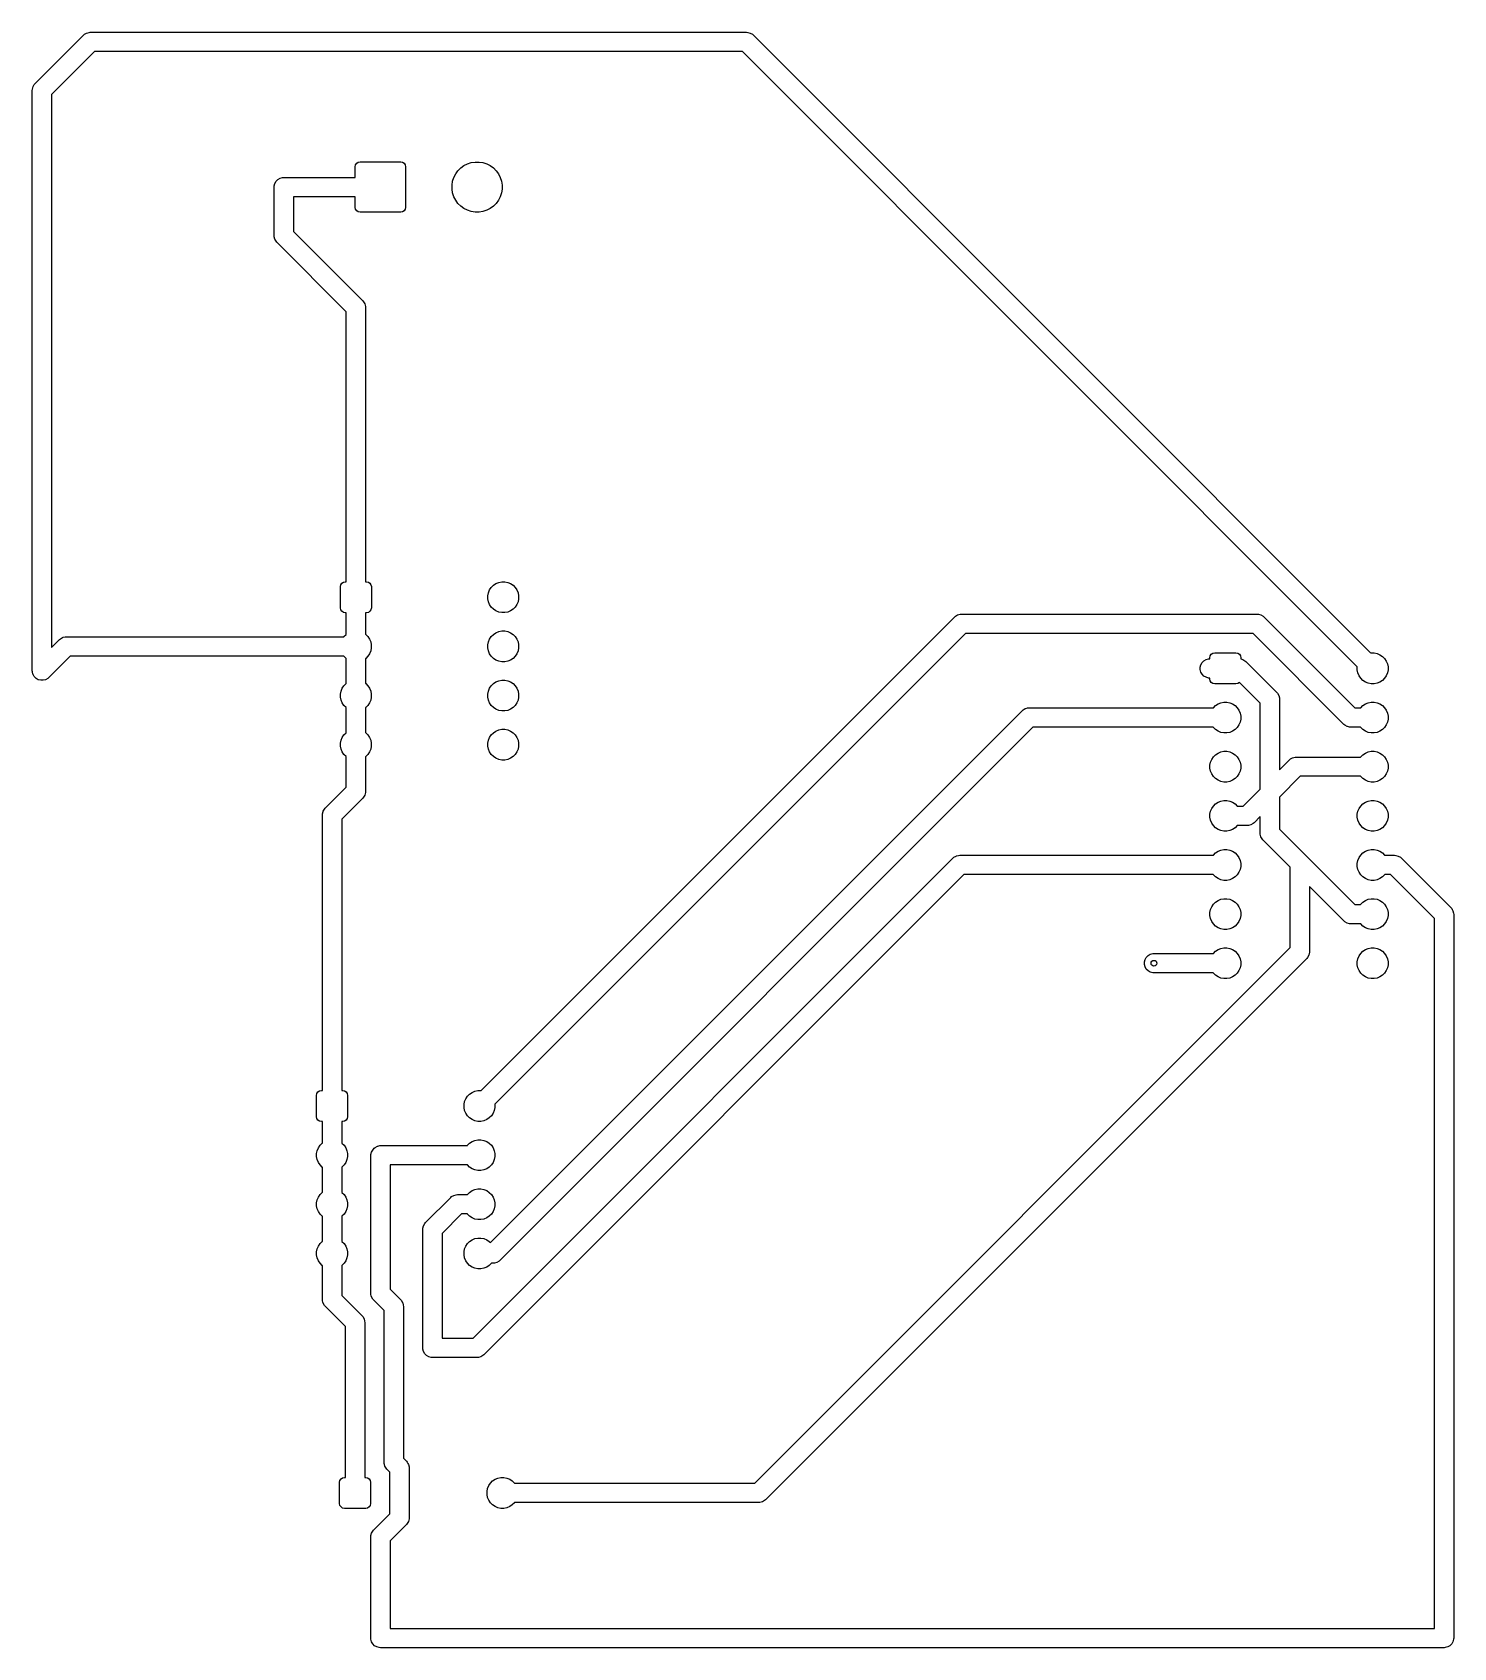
# Model space of a CAD drawing. Header units: inches. Extents: x 2.24 to 5.14, y -3.86 to -0.57.
import ezdxf

# ---------------------------------------------------------------- set-up
doc = ezdxf.new("R2010")
doc.units = ezdxf.units.IN
doc.header["$MEASUREMENT"] = 0
doc.layers.add('F.Cu', color=13, linetype='CONTINUOUS', true_color=0xc83434)

msp = doc.modelspace()

# ---------------------------------------------------------------- linework, layer by layer
at = {"layer": 'F.Cu', "linetype": 'CONTINUOUS'}
for p, q in [((2.2499, -0.6751), (2.3483, -0.5766)), ((2.3483, -0.5766), (2.3502, -0.5749)), ((2.3502, -0.5749), (2.3547, -0.5724)), ((2.3502, -0.5749), (2.3502, -0.5749)), ((2.3547, -0.5724), (2.3596, -0.571)), ((2.3596, -0.571), (2.3622, -0.5709)), ((2.3596, -0.571), (2.3596, -0.571)), ((2.3622, -0.5709), (3.698, -0.5709)), ((3.698, -0.5709), (3.7006, -0.571)), ((3.7006, -0.571), (3.7006, -0.571)), ((3.7006, -0.571), (3.7056, -0.5724)), ((3.7056, -0.5724), (3.71, -0.5749)), ((3.71, -0.5749), (3.71, -0.5749)), ((3.71, -0.5749), (3.712, -0.5766)), ((3.712, -0.5766), (4.9694, -1.8341)), ((2.3704, -0.6102), (2.2835, -0.6971)), ((3.6899, -0.6102), (2.3704, -0.6102)), ((4.9416, -1.8619), (3.6899, -0.6102)), ((2.2441, -0.689), (2.2443, -0.6864)), ((2.2441, -1.8701), (2.2441, -0.689)), ((2.2443, -0.6864), (2.2456, -0.6814)), ((2.2443, -0.6864), (2.2443, -0.6864)), ((2.2456, -0.6814), (2.2482, -0.677)), ((2.2482, -0.677), (2.2499, -0.6751)), ((2.2482, -0.677), (2.2482, -0.677)), ((2.2835, -0.6971), (2.2835, -1.8226)), ((2.9016, -0.8445), (2.9023, -0.8407)), ((2.9016, -0.8661), (2.9016, -0.8445)), ((2.9023, -0.8407), (2.9045, -0.8375)), ((2.9045, -0.8375), (2.9077, -0.8354)), ((2.9077, -0.8354), (2.9114, -0.8346)), ((2.9114, -0.8346), (2.9941, -0.8346)), ((2.9941, -0.8346), (2.9979, -0.8354)), ((2.9979, -0.8354), (3.0011, -0.8375)), ((3.0011, -0.8375), (3.0032, -0.8407)), ((3.0032, -0.8407), (3.0039, -0.8445)), ((3.0039, -0.8445), (3.0039, -0.9272)), ((3.106, -0.8591), (3.1107, -0.8526)), ((3.1107, -0.8526), (3.1164, -0.8469)), ((3.1164, -0.8469), (3.1229, -0.8422)), ((3.1229, -0.8422), (3.13, -0.8385)), ((3.13, -0.8385), (3.1377, -0.8361)), ((3.1377, -0.8361), (3.1456, -0.8348)), ((3.1456, -0.8348), (3.1536, -0.8348)), ((3.1536, -0.8348), (3.1616, -0.8361)), ((3.1616, -0.8361), (3.1692, -0.8385)), ((3.1692, -0.8385), (3.1763, -0.8422)), ((3.1763, -0.8422), (3.1828, -0.8469)), ((3.1828, -0.8469), (3.1885, -0.8526)), ((3.1885, -0.8526), (3.1932, -0.8591)), ((2.7362, -0.8858), (2.7364, -0.8833)), ((2.7362, -0.9843), (2.7362, -0.8858)), ((2.7364, -0.8833), (2.7377, -0.8783)), ((2.7377, -0.8783), (2.7403, -0.8738)), ((2.7403, -0.8738), (2.7439, -0.8702)), ((2.7439, -0.8702), (2.7484, -0.8676)), ((2.7484, -0.8676), (2.7533, -0.8663)), ((2.7533, -0.8663), (2.7559, -0.8661)), ((2.7559, -0.8661), (2.9016, -0.8661)), ((3.0986, -0.8818), (3.0998, -0.8739)), ((3.0986, -0.8898), (3.0986, -0.8818)), ((3.0998, -0.8739), (3.1023, -0.8662)), ((3.1023, -0.8662), (3.106, -0.8591)), ((3.1932, -0.8591), (3.1969, -0.8662)), ((3.1969, -0.8662), (3.1994, -0.8739)), ((3.1994, -0.8739), (3.2006, -0.8818)), ((3.2006, -0.8818), (3.2006, -0.8898)), ((2.9016, -0.9055), (2.7756, -0.9055)), ((2.7756, -0.9055), (2.7756, -0.9761)), ((2.9016, -0.9272), (2.9016, -0.9055)), ((3.0998, -0.8978), (3.0986, -0.8898)), ((3.1023, -0.9054), (3.0998, -0.8978)), ((3.106, -0.9126), (3.1023, -0.9054)), ((3.1107, -0.9191), (3.106, -0.9126)), ((3.1164, -0.9247), (3.1107, -0.9191)), ((3.1885, -0.9191), (3.1828, -0.9247)), ((3.1932, -0.9126), (3.1885, -0.9191)), ((3.1969, -0.9054), (3.1932, -0.9126)), ((3.1994, -0.8978), (3.1969, -0.9054)), ((3.2006, -0.8898), (3.1994, -0.8978)), ((2.9023, -0.9309), (2.9016, -0.9272)), ((2.9045, -0.9341), (2.9023, -0.9309)), ((2.9077, -0.9363), (2.9045, -0.9341)), ((2.9114, -0.937), (2.9077, -0.9363)), ((2.9941, -0.937), (2.9114, -0.937)), ((2.9979, -0.9363), (2.9941, -0.937)), ((3.0011, -0.9341), (2.9979, -0.9363)), ((3.0032, -0.9309), (3.0011, -0.9341)), ((3.0039, -0.9272), (3.0032, -0.9309)), ((3.1229, -0.9295), (3.1164, -0.9247)), ((3.13, -0.9331), (3.1229, -0.9295)), ((3.1377, -0.9356), (3.13, -0.9331)), ((3.1456, -0.9369), (3.1377, -0.9356)), ((3.1536, -0.9369), (3.1456, -0.9369)), ((3.1616, -0.9356), (3.1536, -0.9369)), ((3.1692, -0.9331), (3.1616, -0.9356)), ((3.1763, -0.9295), (3.1692, -0.9331)), ((3.1828, -0.9247), (3.1763, -0.9295)), ((2.7364, -0.9868), (2.7362, -0.9843)), ((2.7756, -0.9761), (2.9168, -1.1173)), ((2.7377, -0.9918), (2.7364, -0.9868)), ((2.7364, -0.9868), (2.7364, -0.9868)), ((2.7403, -0.9962), (2.7377, -0.9918)), ((2.742, -0.9982), (2.7403, -0.9962)), ((2.7403, -0.9962), (2.7403, -0.9962)), ((2.8832, -1.1394), (2.742, -0.9982)), ((2.9168, -1.1173), (2.9185, -1.1192)), ((2.8832, -1.6891), (2.8832, -1.1394)), ((2.9185, -1.1192), (2.9185, -1.1192)), ((2.9185, -1.1192), (2.921, -1.1237)), ((2.921, -1.1237), (2.9224, -1.1286)), ((2.9224, -1.1286), (2.9224, -1.1286)), ((2.9224, -1.1286), (2.9225, -1.1312)), ((2.9225, -1.1312), (2.9225, -1.6891)), ((2.8714, -1.6989), (2.8721, -1.6952)), ((2.8714, -1.7422), (2.8714, -1.6989)), ((2.8721, -1.6952), (2.8742, -1.692)), ((2.8742, -1.692), (2.8774, -1.6898)), ((2.8774, -1.6898), (2.8812, -1.6891)), ((2.8812, -1.6891), (2.8832, -1.6891)), ((2.9225, -1.6891), (2.9245, -1.6891)), ((2.9245, -1.6891), (2.9283, -1.6898)), ((2.9283, -1.6898), (2.9315, -1.692)), ((2.9315, -1.692), (2.9336, -1.6952)), ((2.9336, -1.6952), (2.9344, -1.6989)), ((2.9344, -1.6989), (2.9344, -1.7422)), ((3.1727, -1.7114), (3.1751, -1.7057)), ((3.1751, -1.7057), (3.1785, -1.7006)), ((3.1785, -1.7006), (3.1829, -1.6962)), ((3.1829, -1.6962), (3.188, -1.6928)), ((3.188, -1.6928), (3.1937, -1.6904)), ((3.1937, -1.6904), (3.1998, -1.6892)), ((3.1998, -1.6892), (3.2059, -1.6892)), ((3.2059, -1.6892), (3.212, -1.6904)), ((3.212, -1.6904), (3.2177, -1.6928)), ((3.2177, -1.6928), (3.2228, -1.6962)), ((3.2228, -1.6962), (3.2272, -1.7006)), ((3.2272, -1.7006), (3.2306, -1.7057)), ((3.2306, -1.7057), (3.233, -1.7114)), ((2.8721, -1.746), (2.8714, -1.7422)), ((2.9344, -1.7422), (2.9336, -1.746)), ((3.1715, -1.7175), (3.1727, -1.7114)), ((3.1715, -1.7237), (3.1715, -1.7175)), ((3.1727, -1.7297), (3.1715, -1.7237)), ((3.1751, -1.7354), (3.1727, -1.7297)), ((3.1785, -1.7406), (3.1751, -1.7354)), ((3.1829, -1.7449), (3.1785, -1.7406)), ((3.2272, -1.7406), (3.2228, -1.7449)), ((3.2306, -1.7354), (3.2272, -1.7406)), ((3.233, -1.7297), (3.2306, -1.7354)), ((3.233, -1.7114), (3.2342, -1.7175)), ((3.2342, -1.7237), (3.233, -1.7297)), ((3.2342, -1.7175), (3.2342, -1.7237)), ((2.8742, -1.7492), (2.8721, -1.746)), ((2.8774, -1.7513), (2.8742, -1.7492)), ((2.8812, -1.7521), (2.8774, -1.7513)), ((2.8832, -1.7521), (2.8812, -1.7521)), ((2.8832, -1.796), (2.8832, -1.7521)), ((2.9245, -1.7521), (2.9225, -1.7521)), ((2.9225, -1.7521), (2.9225, -1.796)), ((2.9283, -1.7513), (2.9245, -1.7521)), ((2.9315, -1.7492), (2.9283, -1.7513)), ((2.9336, -1.746), (2.9315, -1.7492)), ((3.1578, -2.7246), (4.1215, -1.7609)), ((3.188, -1.7483), (3.1829, -1.7449)), ((3.1937, -1.7507), (3.188, -1.7483)), ((3.1998, -1.7519), (3.1937, -1.7507)), ((3.2059, -1.7519), (3.1998, -1.7519)), ((3.212, -1.7507), (3.2059, -1.7519)), ((3.2177, -1.7483), (3.212, -1.7507)), ((3.2228, -1.7449), (3.2177, -1.7483)), ((4.1215, -1.7609), (4.1234, -1.7592)), ((4.1234, -1.7592), (4.1279, -1.7566)), ((4.1234, -1.7592), (4.1234, -1.7592)), ((4.1279, -1.7566), (4.1329, -1.7553)), ((4.1329, -1.7553), (4.1354, -1.7551)), ((4.1329, -1.7553), (4.1329, -1.7553)), ((4.1354, -1.7551), (4.7377, -1.7551)), ((4.7377, -1.7551), (4.7403, -1.7553)), ((4.7403, -1.7553), (4.7403, -1.7553)), ((4.7403, -1.7553), (4.7453, -1.7566)), ((4.7453, -1.7566), (4.7497, -1.7592)), ((4.7497, -1.7592), (4.7497, -1.7592)), ((4.7497, -1.7592), (4.7517, -1.7609)), ((4.7517, -1.7609), (4.9364, -1.9457)), ((2.2835, -1.8226), (2.2994, -1.8067)), ((2.2994, -1.8067), (2.3013, -1.805)), ((2.3013, -1.805), (2.3058, -1.8024)), ((2.3013, -1.805), (2.3013, -1.805)), ((2.3058, -1.8024), (2.3068, -1.8021)), ((2.3068, -1.8021), (2.3107, -1.8011)), ((2.3107, -1.8011), (2.3133, -1.8009)), ((2.3107, -1.8011), (2.3107, -1.8011)), ((2.3133, -1.8009), (2.8783, -1.8009)), ((2.8783, -1.8009), (2.8785, -1.8006)), ((2.8785, -1.8006), (2.8829, -1.7962)), ((2.8829, -1.7962), (2.8832, -1.796)), ((2.9225, -1.796), (2.9228, -1.7962)), ((2.9228, -1.7962), (2.9272, -1.8006)), ((2.9272, -1.8006), (2.9306, -1.8057)), ((2.9306, -1.8057), (2.933, -1.8114)), ((3.1727, -1.8114), (3.1751, -1.8057)), ((3.1751, -1.8057), (3.1785, -1.8006)), ((3.1785, -1.8006), (3.1829, -1.7962)), ((3.1829, -1.7962), (3.188, -1.7928)), ((4.1436, -1.7945), (3.1856, -2.7525)), ((3.188, -1.7928), (3.1937, -1.7904)), ((3.1937, -1.7904), (3.1998, -1.7892)), ((3.1998, -1.7892), (3.2059, -1.7892)), ((3.2059, -1.7892), (3.212, -1.7904)), ((3.212, -1.7904), (3.2177, -1.7928)), ((3.2177, -1.7928), (3.2228, -1.7962)), ((3.2228, -1.7962), (3.2272, -1.8006)), ((3.2272, -1.8006), (3.2306, -1.8057)), ((3.2306, -1.8057), (3.233, -1.8114)), ((4.7296, -1.7945), (4.1436, -1.7945)), ((4.9144, -1.9793), (4.7296, -1.7945)), ((2.3214, -1.8403), (2.2777, -1.884)), ((2.8783, -1.8403), (2.3214, -1.8403)), ((2.8785, -1.8406), (2.8783, -1.8403)), ((2.8829, -1.8449), (2.8785, -1.8406)), ((2.9272, -1.8406), (2.9228, -1.8449)), ((2.9306, -1.8354), (2.9272, -1.8406)), ((2.933, -1.8297), (2.9306, -1.8354)), ((2.933, -1.8114), (2.9342, -1.8175)), ((2.9342, -1.8237), (2.933, -1.8297)), ((2.9342, -1.8175), (2.9342, -1.8237)), ((3.1715, -1.8175), (3.1727, -1.8114)), ((3.1715, -1.8237), (3.1715, -1.8175)), ((3.1727, -1.8297), (3.1715, -1.8237)), ((3.1751, -1.8354), (3.1727, -1.8297)), ((3.1785, -1.8406), (3.1751, -1.8354)), ((3.1829, -1.8449), (3.1785, -1.8406)), ((3.2272, -1.8406), (3.2228, -1.8449)), ((3.2306, -1.8354), (3.2272, -1.8406)), ((3.233, -1.8297), (3.2306, -1.8354)), ((3.233, -1.8114), (3.2342, -1.8175)), ((3.2342, -1.8237), (3.233, -1.8297)), ((3.2342, -1.8175), (3.2342, -1.8237)), ((4.6413, -1.8437), (4.6421, -1.8399)), ((4.6421, -1.8399), (4.6442, -1.8367)), ((4.6442, -1.8367), (4.6474, -1.8346)), ((4.6474, -1.8346), (4.6512, -1.8339)), ((4.6512, -1.8339), (4.6945, -1.8339)), ((4.6945, -1.8339), (4.6983, -1.8346)), ((4.6983, -1.8346), (4.7014, -1.8367)), ((4.7014, -1.8367), (4.7036, -1.8399)), ((4.7036, -1.8399), (4.7043, -1.8437)), ((4.9694, -1.8341), (4.9697, -1.834)), ((4.9697, -1.834), (4.9759, -1.834)), ((4.9759, -1.834), (4.982, -1.8352)), ((4.982, -1.8352), (4.9877, -1.8376)), ((4.9877, -1.8376), (4.9928, -1.841)), ((2.2443, -1.8726), (2.2441, -1.8701)), ((2.2455, -1.8773), (2.2443, -1.8726)), ((2.2443, -1.8726), (2.2443, -1.8726)), ((2.8832, -1.8451), (2.8829, -1.8449)), ((2.8832, -1.896), (2.8832, -1.8451)), ((2.9228, -1.8449), (2.9225, -1.8451)), ((2.9225, -1.8451), (2.9225, -1.896)), ((3.188, -1.8483), (3.1829, -1.8449)), ((3.1937, -1.8507), (3.188, -1.8483)), ((3.1998, -1.8519), (3.1937, -1.8507)), ((3.2059, -1.8519), (3.1998, -1.8519)), ((3.212, -1.8507), (3.2059, -1.8519)), ((3.2177, -1.8483), (3.212, -1.8507)), ((3.2228, -1.8449), (3.2177, -1.8483)), ((4.6218, -1.8628), (4.6232, -1.8578)), ((4.6218, -1.8679), (4.6218, -1.8628)), ((4.6232, -1.8729), (4.6218, -1.8679)), ((4.6232, -1.8578), (4.6257, -1.8534)), ((4.6257, -1.8773), (4.6232, -1.8729)), ((4.6257, -1.8534), (4.6294, -1.8497)), ((4.6294, -1.8497), (4.6338, -1.8472)), ((4.6338, -1.8472), (4.6388, -1.8458)), ((4.6388, -1.8458), (4.6413, -1.8457)), ((4.6413, -1.8457), (4.6413, -1.8437)), ((4.7043, -1.8437), (4.7043, -1.8461)), ((4.7043, -1.8461), (4.7084, -1.8472)), ((4.7084, -1.8472), (4.7129, -1.8497)), ((4.7129, -1.8497), (4.7129, -1.8497)), ((4.7129, -1.8497), (4.7148, -1.8514)), ((4.7148, -1.8514), (4.7773, -1.9139)), ((4.9415, -1.8623), (4.9416, -1.8619)), ((4.9415, -1.8684), (4.9415, -1.8623)), ((4.9427, -1.8745), (4.9415, -1.8684)), ((4.9928, -1.841), (4.9972, -1.8454)), ((4.9972, -1.8454), (5.0006, -1.8505)), ((5.0006, -1.8505), (5.003, -1.8562)), ((5.003, -1.8562), (5.0042, -1.8623)), ((5.0042, -1.8684), (5.003, -1.8745)), ((5.0042, -1.8623), (5.0042, -1.8684)), ((2.2456, -1.8776), (2.2455, -1.8773)), ((2.2482, -1.8821), (2.2456, -1.8776)), ((2.2518, -1.8857), (2.2482, -1.8821)), ((2.2562, -1.8883), (2.2518, -1.8857)), ((2.2612, -1.8896), (2.2562, -1.8883)), ((2.2663, -1.8896), (2.2612, -1.8896)), ((2.2713, -1.8883), (2.2663, -1.8896)), ((2.2758, -1.8857), (2.2713, -1.8883)), ((2.2777, -1.884), (2.2758, -1.8857)), ((2.2758, -1.8857), (2.2758, -1.8857)), ((2.8727, -1.9114), (2.8751, -1.9057)), ((2.8751, -1.9057), (2.8785, -1.9006)), ((2.8785, -1.9006), (2.8829, -1.8962)), ((2.8829, -1.8962), (2.8832, -1.896)), ((2.9225, -1.896), (2.9228, -1.8962)), ((2.9228, -1.8962), (2.9272, -1.9006)), ((2.9272, -1.9006), (2.9306, -1.9057)), ((2.9306, -1.9057), (2.933, -1.9114)), ((3.1727, -1.9114), (3.1751, -1.9057)), ((3.1751, -1.9057), (3.1785, -1.9006)), ((3.1785, -1.9006), (3.1829, -1.8962)), ((3.1829, -1.8962), (3.188, -1.8928)), ((3.188, -1.8928), (3.1937, -1.8904)), ((3.1937, -1.8904), (3.1998, -1.8892)), ((3.1998, -1.8892), (3.2059, -1.8892)), ((3.2059, -1.8892), (3.212, -1.8904)), ((3.212, -1.8904), (3.2177, -1.8928)), ((3.2177, -1.8928), (3.2228, -1.8962)), ((3.2228, -1.8962), (3.2272, -1.9006)), ((3.2272, -1.9006), (3.2306, -1.9057)), ((3.2306, -1.9057), (3.233, -1.9114)), ((4.6294, -1.881), (4.6257, -1.8773)), ((4.6338, -1.8835), (4.6294, -1.881)), ((4.6388, -1.8849), (4.6338, -1.8835)), ((4.6413, -1.885), (4.6388, -1.8849)), ((4.6413, -1.887), (4.6413, -1.885)), ((4.6421, -1.8908), (4.6413, -1.887)), ((4.6442, -1.894), (4.6421, -1.8908)), ((4.6474, -1.8961), (4.6442, -1.894)), ((4.6512, -1.8969), (4.6474, -1.8961)), ((4.6945, -1.8969), (4.6512, -1.8969)), ((4.6983, -1.8961), (4.6945, -1.8969)), ((4.7014, -1.894), (4.6983, -1.8961)), ((4.7015, -1.8938), (4.7014, -1.894)), ((4.7437, -1.936), (4.7015, -1.8938)), ((4.9451, -1.8802), (4.9427, -1.8745)), ((4.9485, -1.8853), (4.9451, -1.8802)), ((4.9529, -1.8897), (4.9485, -1.8853)), ((4.958, -1.8931), (4.9529, -1.8897)), ((4.9637, -1.8955), (4.958, -1.8931)), ((4.9697, -1.8967), (4.9637, -1.8955)), ((4.9759, -1.8967), (4.9697, -1.8967)), ((4.982, -1.8955), (4.9759, -1.8967)), ((4.9877, -1.8931), (4.982, -1.8955)), ((4.9928, -1.8897), (4.9877, -1.8931)), ((4.9972, -1.8853), (4.9928, -1.8897)), ((5.0006, -1.8802), (4.9972, -1.8853)), ((5.003, -1.8745), (5.0006, -1.8802)), ((2.8715, -1.9175), (2.8727, -1.9114)), ((2.8715, -1.9237), (2.8715, -1.9175)), ((2.8727, -1.9297), (2.8715, -1.9237)), ((2.8751, -1.9354), (2.8727, -1.9297)), ((2.8785, -1.9406), (2.8751, -1.9354)), ((2.9306, -1.9354), (2.9272, -1.9406)), ((2.933, -1.9297), (2.9306, -1.9354)), ((2.933, -1.9114), (2.9342, -1.9175)), ((2.9342, -1.9237), (2.933, -1.9297)), ((2.9342, -1.9175), (2.9342, -1.9237)), ((3.1715, -1.9175), (3.1727, -1.9114)), ((3.1715, -1.9237), (3.1715, -1.9175)), ((3.1727, -1.9297), (3.1715, -1.9237)), ((3.1751, -1.9354), (3.1727, -1.9297)), ((3.1785, -1.9406), (3.1751, -1.9354)), ((3.2306, -1.9354), (3.2272, -1.9406)), ((3.233, -1.9297), (3.2306, -1.9354)), ((3.233, -1.9114), (3.2342, -1.9175)), ((3.2342, -1.9237), (3.233, -1.9297)), ((3.2342, -1.9175), (3.2342, -1.9237)), ((4.6529, -1.941), (4.658, -1.9376)), ((4.658, -1.9376), (4.6637, -1.9352)), ((4.6637, -1.9352), (4.6697, -1.934)), ((4.6697, -1.934), (4.6759, -1.934)), ((4.6759, -1.934), (4.682, -1.9352)), ((4.682, -1.9352), (4.6877, -1.9376)), ((4.6877, -1.9376), (4.6928, -1.941)), ((4.7437, -2.1112), (4.7437, -1.936)), ((4.7773, -1.9139), (4.779, -1.9159)), ((4.779, -1.9159), (4.779, -1.9159)), ((4.779, -1.9159), (4.7816, -1.9203)), ((4.7816, -1.9203), (4.7816, -1.9203)), ((4.7816, -1.9203), (4.7829, -1.9253)), ((4.7829, -1.9253), (4.7829, -1.9253)), ((4.7829, -1.9253), (4.7831, -1.9278)), ((4.7831, -1.9278), (4.7831, -2.0718)), ((4.9529, -1.941), (4.958, -1.9376)), ((4.958, -1.9376), (4.9637, -1.9352)), ((4.9637, -1.9352), (4.9697, -1.934)), ((4.9697, -1.934), (4.9759, -1.934)), ((4.9759, -1.934), (4.982, -1.9352)), ((4.982, -1.9352), (4.9877, -1.9376)), ((4.9877, -1.9376), (4.9928, -1.941)), ((2.8829, -1.9449), (2.8785, -1.9406)), ((2.8832, -1.9451), (2.8829, -1.9449)), ((2.8832, -1.996), (2.8832, -1.9451)), ((2.9228, -1.9449), (2.9225, -1.9451)), ((2.9225, -1.9451), (2.9225, -1.996)), ((2.9272, -1.9406), (2.9228, -1.9449)), ((3.1766, -3.0339), (4.259, -1.9514)), ((3.1829, -1.9449), (3.1785, -1.9406)), ((3.188, -1.9483), (3.1829, -1.9449)), ((3.1937, -1.9507), (3.188, -1.9483)), ((3.1998, -1.9519), (3.1937, -1.9507)), ((3.2059, -1.9519), (3.1998, -1.9519)), ((3.212, -1.9507), (3.2059, -1.9519)), ((3.2177, -1.9483), (3.212, -1.9507)), ((3.2228, -1.9449), (3.2177, -1.9483)), ((3.2272, -1.9406), (3.2228, -1.9449)), ((4.259, -1.9514), (4.261, -1.9497)), ((4.261, -1.9497), (4.2654, -1.9472)), ((4.261, -1.9497), (4.261, -1.9497)), ((4.2654, -1.9472), (4.2665, -1.9469)), ((4.2665, -1.9469), (4.2704, -1.9458)), ((4.2704, -1.9458), (4.2729, -1.9457)), ((4.2704, -1.9458), (4.2704, -1.9458)), ((4.2729, -1.9457), (4.6483, -1.9457)), ((4.6483, -1.9457), (4.6485, -1.9454)), ((4.6485, -1.9454), (4.6529, -1.941)), ((4.6928, -1.941), (4.6972, -1.9454)), ((4.6972, -1.9454), (4.7006, -1.9505)), ((4.7006, -1.9505), (4.703, -1.9562)), ((4.703, -1.9562), (4.7042, -1.9623)), ((4.7042, -1.9684), (4.703, -1.9745)), ((4.7042, -1.9623), (4.7042, -1.9684)), ((4.9364, -1.9457), (4.9483, -1.9457)), ((4.9483, -1.9457), (4.9485, -1.9454)), ((4.9485, -1.9454), (4.9529, -1.941)), ((4.9928, -1.941), (4.9972, -1.9454)), ((4.9972, -1.9454), (5.0006, -1.9505)), ((5.0006, -1.9505), (5.003, -1.9562)), ((5.003, -1.9562), (5.0042, -1.9623)), ((5.0042, -1.9684), (5.003, -1.9745)), ((5.0042, -1.9623), (5.0042, -1.9684)), ((2.8751, -2.0057), (2.8785, -2.0006)), ((2.8785, -2.0006), (2.8829, -1.9962)), ((2.8829, -1.9962), (2.8832, -1.996)), ((2.9225, -1.996), (2.9228, -1.9962)), ((2.9228, -1.9962), (2.9272, -2.0006)), ((2.9272, -2.0006), (2.9306, -2.0057)), ((3.1751, -2.0057), (3.1785, -2.0006)), ((3.1785, -2.0006), (3.1829, -1.9962)), ((3.1829, -1.9962), (3.188, -1.9928)), ((3.188, -1.9928), (3.1937, -1.9904)), ((3.1937, -1.9904), (3.1998, -1.9892)), ((4.2811, -1.985), (3.1963, -3.0698)), ((3.1998, -1.9892), (3.2059, -1.9892)), ((3.2059, -1.9892), (3.212, -1.9904)), ((3.212, -1.9904), (3.2177, -1.9928)), ((3.2177, -1.9928), (3.2228, -1.9962)), ((3.2228, -1.9962), (3.2272, -2.0006)), ((3.2272, -2.0006), (3.2306, -2.0057)), ((4.6483, -1.985), (4.2811, -1.985)), ((4.6485, -1.9853), (4.6483, -1.985)), ((4.6529, -1.9897), (4.6485, -1.9853)), ((4.658, -1.9931), (4.6529, -1.9897)), ((4.6637, -1.9955), (4.658, -1.9931)), ((4.6697, -1.9967), (4.6637, -1.9955)), ((4.6759, -1.9967), (4.6697, -1.9967)), ((4.682, -1.9955), (4.6759, -1.9967)), ((4.6877, -1.9931), (4.682, -1.9955)), ((4.6928, -1.9897), (4.6877, -1.9931)), ((4.6972, -1.9853), (4.6928, -1.9897)), ((4.7006, -1.9802), (4.6972, -1.9853)), ((4.703, -1.9745), (4.7006, -1.9802)), ((4.9163, -1.981), (4.9144, -1.9793)), ((4.9208, -1.9835), (4.9163, -1.981)), ((4.9163, -1.981), (4.9163, -1.981)), ((4.9218, -1.9838), (4.9208, -1.9835)), ((4.9257, -1.9849), (4.9218, -1.9838)), ((4.9283, -1.985), (4.9257, -1.9849)), ((4.9257, -1.9849), (4.9257, -1.9849)), ((4.9483, -1.985), (4.9283, -1.985)), ((4.9485, -1.9853), (4.9483, -1.985)), ((4.9529, -1.9897), (4.9485, -1.9853)), ((4.958, -1.9931), (4.9529, -1.9897)), ((4.9637, -1.9955), (4.958, -1.9931)), ((4.9697, -1.9967), (4.9637, -1.9955)), ((4.9759, -1.9967), (4.9697, -1.9967)), ((4.982, -1.9955), (4.9759, -1.9967)), ((4.9877, -1.9931), (4.982, -1.9955)), ((4.9928, -1.9897), (4.9877, -1.9931)), ((4.9972, -1.9853), (4.9928, -1.9897)), ((5.0006, -1.9802), (4.9972, -1.9853)), ((5.003, -1.9745), (5.0006, -1.9802)), ((2.8715, -2.0175), (2.8727, -2.0114)), ((2.8715, -2.0237), (2.8715, -2.0175)), ((2.8727, -2.0297), (2.8715, -2.0237)), ((2.8727, -2.0114), (2.8751, -2.0057)), ((2.8751, -2.0354), (2.8727, -2.0297)), ((2.8785, -2.0406), (2.8751, -2.0354)), ((2.9306, -2.0354), (2.9272, -2.0406)), ((2.9306, -2.0057), (2.933, -2.0114)), ((2.933, -2.0297), (2.9306, -2.0354)), ((2.933, -2.0114), (2.9342, -2.0175)), ((2.9342, -2.0237), (2.933, -2.0297)), ((2.9342, -2.0175), (2.9342, -2.0237)), ((3.1715, -2.0175), (3.1727, -2.0114)), ((3.1715, -2.0237), (3.1715, -2.0175)), ((3.1727, -2.0297), (3.1715, -2.0237)), ((3.1727, -2.0114), (3.1751, -2.0057)), ((3.1751, -2.0354), (3.1727, -2.0297)), ((3.1785, -2.0406), (3.1751, -2.0354)), ((3.2306, -2.0354), (3.2272, -2.0406)), ((3.2306, -2.0057), (3.233, -2.0114)), ((3.233, -2.0297), (3.2306, -2.0354)), ((3.233, -2.0114), (3.2342, -2.0175)), ((3.2342, -2.0237), (3.233, -2.0297)), ((3.2342, -2.0175), (3.2342, -2.0237)), ((4.6529, -2.041), (4.658, -2.0376)), ((4.658, -2.0376), (4.6637, -2.0352)), ((4.6637, -2.0352), (4.6697, -2.034)), ((4.6697, -2.034), (4.6759, -2.034)), ((4.6759, -2.034), (4.682, -2.0352)), ((4.682, -2.0352), (4.6877, -2.0376)), ((4.6877, -2.0376), (4.6928, -2.041)), ((4.9529, -2.041), (4.958, -2.0376)), ((4.958, -2.0376), (4.9637, -2.0352)), ((4.9637, -2.0352), (4.9697, -2.034)), ((4.9697, -2.034), (4.9759, -2.034)), ((4.9759, -2.034), (4.982, -2.0352)), ((4.982, -2.0352), (4.9877, -2.0376)), ((4.9877, -2.0376), (4.9928, -2.041)), ((2.8829, -2.0449), (2.8785, -2.0406)), ((2.8832, -2.0451), (2.8829, -2.0449)), ((2.8832, -2.1073), (2.8832, -2.0451)), ((2.9228, -2.0449), (2.9225, -2.0451)), ((2.9225, -2.0451), (2.9225, -2.1155)), ((2.9272, -2.0406), (2.9228, -2.0449)), ((3.1829, -2.0449), (3.1785, -2.0406)), ((3.188, -2.0483), (3.1829, -2.0449)), ((3.1937, -2.0507), (3.188, -2.0483)), ((3.1998, -2.0519), (3.1937, -2.0507)), ((3.2059, -2.0519), (3.1998, -2.0519)), ((3.212, -2.0507), (3.2059, -2.0519)), ((3.2177, -2.0483), (3.212, -2.0507)), ((3.2228, -2.0449), (3.2177, -2.0483)), ((3.2272, -2.0406), (3.2228, -2.0449)), ((4.6415, -2.0623), (4.6427, -2.0562)), ((4.6415, -2.0684), (4.6415, -2.0623)), ((4.6427, -2.0745), (4.6415, -2.0684)), ((4.6427, -2.0562), (4.6451, -2.0505)), ((4.6451, -2.0505), (4.6485, -2.0454)), ((4.6485, -2.0454), (4.6529, -2.041)), ((4.6928, -2.041), (4.6972, -2.0454)), ((4.6972, -2.0454), (4.7006, -2.0505)), ((4.7006, -2.0505), (4.703, -2.0562)), ((4.703, -2.0562), (4.7042, -2.0623)), ((4.7042, -2.0684), (4.703, -2.0745)), ((4.7042, -2.0623), (4.7042, -2.0684)), ((4.7831, -2.0718), (4.8035, -2.0514)), ((4.8035, -2.0514), (4.8054, -2.0497)), ((4.8054, -2.0497), (4.8098, -2.0472)), ((4.8054, -2.0497), (4.8054, -2.0497)), ((4.8098, -2.0472), (4.8148, -2.0458)), ((4.8148, -2.0458), (4.8174, -2.0457)), ((4.8148, -2.0458), (4.8148, -2.0458)), ((4.8174, -2.0457), (4.9483, -2.0457)), ((4.9483, -2.0457), (4.9485, -2.0454)), ((4.9485, -2.0454), (4.9529, -2.041)), ((4.9928, -2.041), (4.9972, -2.0454)), ((4.9972, -2.0454), (5.0006, -2.0505)), ((5.0006, -2.0505), (5.003, -2.0562)), ((5.003, -2.0562), (5.0042, -2.0623)), ((5.0042, -2.0684), (5.003, -2.0745)), ((5.0042, -2.0623), (5.0042, -2.0684)), ((4.6451, -2.0802), (4.6427, -2.0745)), ((4.6485, -2.0853), (4.6451, -2.0802)), ((4.6529, -2.0897), (4.6485, -2.0853)), ((4.658, -2.0931), (4.6529, -2.0897)), ((4.6637, -2.0955), (4.658, -2.0931)), ((4.6697, -2.0967), (4.6637, -2.0955)), ((4.6759, -2.0967), (4.6697, -2.0967)), ((4.682, -2.0955), (4.6759, -2.0967)), ((4.6877, -2.0931), (4.682, -2.0955)), ((4.6928, -2.0897), (4.6877, -2.0931)), ((4.6972, -2.0853), (4.6928, -2.0897)), ((4.7006, -2.0802), (4.6972, -2.0853)), ((4.703, -2.0745), (4.7006, -2.0802)), ((4.8255, -2.085), (4.7831, -2.1275)), ((4.9483, -2.085), (4.8255, -2.085)), ((4.9485, -2.0853), (4.9483, -2.085)), ((4.9529, -2.0897), (4.9485, -2.0853)), ((4.958, -2.0931), (4.9529, -2.0897)), ((4.9637, -2.0955), (4.958, -2.0931)), ((4.9697, -2.0967), (4.9637, -2.0955)), ((4.9759, -2.0967), (4.9697, -2.0967)), ((4.982, -2.0955), (4.9759, -2.0967)), ((4.9877, -2.0931), (4.982, -2.0955)), ((4.9928, -2.0897), (4.9877, -2.0931)), ((4.9972, -2.0853), (4.9928, -2.0897)), ((5.0006, -2.0802), (4.9972, -2.0853)), ((5.003, -2.0745), (5.0006, -2.0802)), ((2.8404, -2.1501), (2.8832, -2.1073)), ((2.9168, -2.1294), (2.874, -2.1721)), ((2.9185, -2.1274), (2.9168, -2.1294)), ((2.921, -2.123), (2.9185, -2.1274)), ((2.9185, -2.1274), (2.9185, -2.1274)), ((2.9224, -2.118), (2.921, -2.123)), ((2.9225, -2.1155), (2.9224, -2.118)), ((2.9224, -2.118), (2.9224, -2.118)), ((4.658, -2.1376), (4.6637, -2.1352)), ((4.6637, -2.1352), (4.6697, -2.134)), ((4.6697, -2.134), (4.6759, -2.134)), ((4.6759, -2.134), (4.682, -2.1352)), ((4.682, -2.1352), (4.6877, -2.1376)), ((4.7092, -2.1457), (4.7437, -2.1112)), ((4.7831, -2.1275), (4.7831, -2.1923)), ((4.958, -2.1376), (4.9637, -2.1352)), ((4.9637, -2.1352), (4.9697, -2.134)), ((4.9697, -2.134), (4.9759, -2.134)), ((4.9759, -2.134), (4.982, -2.1352)), ((4.982, -2.1352), (4.9877, -2.1376)), ((2.8346, -2.164), (2.8348, -2.1614)), ((2.8346, -2.7244), (2.8346, -2.164)), ((2.8348, -2.1614), (2.8361, -2.1564)), ((2.8348, -2.1614), (2.8348, -2.1614)), ((2.8361, -2.1564), (2.8363, -2.1562)), ((2.8363, -2.1562), (2.8387, -2.152)), ((2.8387, -2.152), (2.8404, -2.1501)), ((2.8387, -2.152), (2.8387, -2.152)), ((4.6415, -2.1623), (4.6427, -2.1562)), ((4.6415, -2.1684), (4.6415, -2.1623)), ((4.6427, -2.1745), (4.6415, -2.1684)), ((4.6427, -2.1562), (4.6451, -2.1505)), ((4.6451, -2.1505), (4.6485, -2.1454)), ((4.6485, -2.1454), (4.6529, -2.141)), ((4.6529, -2.141), (4.658, -2.1376)), ((4.6877, -2.1376), (4.6928, -2.141)), ((4.6928, -2.141), (4.6972, -2.1454)), ((4.6972, -2.1454), (4.6974, -2.1457)), ((4.6974, -2.1457), (4.7092, -2.1457)), ((4.7437, -2.1669), (4.7313, -2.1793)), ((4.7437, -2.2004), (4.7437, -2.1669)), ((4.9415, -2.1623), (4.9427, -2.1562)), ((4.9415, -2.1684), (4.9415, -2.1623)), ((4.9427, -2.1745), (4.9415, -2.1684)), ((4.9427, -2.1562), (4.9451, -2.1505)), ((4.9451, -2.1505), (4.9485, -2.1454)), ((4.9485, -2.1454), (4.9529, -2.141)), ((4.9529, -2.141), (4.958, -2.1376)), ((4.9877, -2.1376), (4.9928, -2.141)), ((4.9928, -2.141), (4.9972, -2.1454)), ((4.9972, -2.1454), (5.0006, -2.1505)), ((5.0006, -2.1505), (5.003, -2.1562)), ((5.003, -2.1562), (5.0042, -2.1623)), ((5.0042, -2.1684), (5.003, -2.1745)), ((5.0042, -2.1623), (5.0042, -2.1684)), ((2.874, -2.1721), (2.874, -2.7244)), ((4.6451, -2.1802), (4.6427, -2.1745)), ((4.6485, -2.1853), (4.6451, -2.1802)), ((4.6529, -2.1897), (4.6485, -2.1853)), ((4.658, -2.1931), (4.6529, -2.1897)), ((4.6637, -2.1955), (4.658, -2.1931)), ((4.6697, -2.1967), (4.6637, -2.1955)), ((4.6759, -2.1967), (4.6697, -2.1967)), ((4.682, -2.1955), (4.6759, -2.1967)), ((4.6877, -2.1931), (4.682, -2.1955)), ((4.6928, -2.1897), (4.6877, -2.1931)), ((4.6972, -2.1853), (4.6928, -2.1897)), ((4.6974, -2.185), (4.6972, -2.1853)), ((4.7174, -2.185), (4.6974, -2.185)), ((4.7199, -2.1849), (4.7174, -2.185)), ((4.7249, -2.1835), (4.7199, -2.1849)), ((4.7199, -2.1849), (4.7199, -2.1849)), ((4.725, -2.1835), (4.7249, -2.1835)), ((4.7294, -2.181), (4.725, -2.1835)), ((4.7313, -2.1793), (4.7294, -2.181)), ((4.7294, -2.181), (4.7294, -2.181)), ((4.7439, -2.203), (4.7437, -2.2004)), ((4.7831, -2.1923), (4.8387, -2.2479)), ((4.9451, -2.1802), (4.9427, -2.1745)), ((4.9485, -2.1853), (4.9451, -2.1802)), ((4.9529, -2.1897), (4.9485, -2.1853)), ((4.958, -2.1931), (4.9529, -2.1897)), ((4.9637, -2.1955), (4.958, -2.1931)), ((4.9697, -2.1967), (4.9637, -2.1955)), ((4.9759, -2.1967), (4.9697, -2.1967)), ((4.982, -2.1955), (4.9759, -2.1967)), ((4.9877, -2.1931), (4.982, -2.1955)), ((4.9928, -2.1897), (4.9877, -2.1931)), ((4.9972, -2.1853), (4.9928, -2.1897)), ((5.0006, -2.1802), (4.9972, -2.1853)), ((5.003, -2.1745), (5.0006, -2.1802)), ((4.658, -2.2376), (4.6637, -2.2352)), ((4.6637, -2.2352), (4.6697, -2.234)), ((4.6697, -2.234), (4.6759, -2.234)), ((4.6759, -2.234), (4.682, -2.2352)), ((4.682, -2.2352), (4.6877, -2.2376)), ((4.7452, -2.208), (4.7439, -2.203)), ((4.7439, -2.203), (4.7439, -2.203)), ((4.7478, -2.2124), (4.7452, -2.208)), ((4.7495, -2.2144), (4.7478, -2.2124)), ((4.7478, -2.2124), (4.7478, -2.2124)), ((4.8051, -2.27), (4.7495, -2.2144)), ((4.958, -2.2376), (4.9637, -2.2352)), ((4.9637, -2.2352), (4.9697, -2.234)), ((4.9697, -2.234), (4.9759, -2.234)), ((4.9759, -2.234), (4.982, -2.2352)), ((4.982, -2.2352), (4.9877, -2.2376)), ((3.1415, -3.2283), (4.1184, -2.2514)), ((4.1184, -2.2514), (4.1203, -2.2497)), ((4.1203, -2.2497), (4.1248, -2.2472)), ((4.1203, -2.2497), (4.1203, -2.2497)), ((4.1248, -2.2472), (4.1258, -2.2469)), ((4.1258, -2.2469), (4.1297, -2.2458)), ((4.1297, -2.2458), (4.1323, -2.2457)), ((4.1297, -2.2458), (4.1297, -2.2458)), ((4.1323, -2.2457), (4.6483, -2.2457)), ((4.6483, -2.2457), (4.6485, -2.2454)), ((4.6485, -2.2454), (4.6529, -2.241)), ((4.6529, -2.241), (4.658, -2.2376)), ((4.6877, -2.2376), (4.6928, -2.241)), ((4.6928, -2.241), (4.6972, -2.2454)), ((4.6972, -2.2454), (4.7006, -2.2505)), ((4.7006, -2.2505), (4.703, -2.2562)), ((4.703, -2.2562), (4.7042, -2.2623)), ((4.7042, -2.2623), (4.7042, -2.2684)), ((4.8387, -2.2479), (4.8387, -2.2479)), ((4.8387, -2.2479), (4.9364, -2.3457)), ((4.9415, -2.2623), (4.9427, -2.2562)), ((4.9415, -2.2684), (4.9415, -2.2623)), ((4.9427, -2.2562), (4.9451, -2.2505)), ((4.9451, -2.2505), (4.9485, -2.2454)), ((4.9485, -2.2454), (4.9529, -2.241)), ((4.9529, -2.241), (4.958, -2.2376)), ((4.9877, -2.2376), (4.9928, -2.241)), ((4.9928, -2.241), (4.9972, -2.2454)), ((4.9972, -2.2454), (4.9974, -2.2457)), ((4.9974, -2.2457), (5.0174, -2.2457)), ((5.0174, -2.2457), (5.0199, -2.2458)), ((5.0199, -2.2458), (5.0199, -2.2458)), ((5.0199, -2.2458), (5.0249, -2.2472)), ((5.0249, -2.2472), (5.0294, -2.2497)), ((5.0294, -2.2497), (5.0294, -2.2497)), ((5.0294, -2.2497), (5.0313, -2.2514)), ((5.0313, -2.2514), (5.132, -2.3522)), ((4.1404, -2.285), (3.1635, -3.262)), ((4.6483, -2.285), (4.1404, -2.285)), ((4.6485, -2.2853), (4.6483, -2.285)), ((4.6529, -2.2897), (4.6485, -2.2853)), ((4.658, -2.2931), (4.6529, -2.2897)), ((4.6637, -2.2955), (4.658, -2.2931)), ((4.6697, -2.2967), (4.6637, -2.2955)), ((4.6759, -2.2967), (4.6697, -2.2967)), ((4.682, -2.2955), (4.6759, -2.2967)), ((4.6877, -2.2931), (4.682, -2.2955)), ((4.6928, -2.2897), (4.6877, -2.2931)), ((4.6972, -2.2853), (4.6928, -2.2897)), ((4.7006, -2.2802), (4.6972, -2.2853)), ((4.703, -2.2745), (4.7006, -2.2802)), ((4.7042, -2.2684), (4.703, -2.2745)), ((4.8051, -2.4333), (4.8051, -2.27)), ((4.9427, -2.2745), (4.9415, -2.2684)), ((4.9451, -2.2802), (4.9427, -2.2745)), ((4.9485, -2.2853), (4.9451, -2.2802)), ((4.9529, -2.2897), (4.9485, -2.2853)), ((4.958, -2.2931), (4.9529, -2.2897)), ((4.9637, -2.2955), (4.958, -2.2931)), ((4.9697, -2.2967), (4.9637, -2.2955)), ((4.9759, -2.2967), (4.9697, -2.2967)), ((4.982, -2.2955), (4.9759, -2.2967)), ((4.9877, -2.2931), (4.982, -2.2955)), ((4.9928, -2.2897), (4.9877, -2.2931)), ((4.9972, -2.2853), (4.9928, -2.2897)), ((4.9974, -2.285), (4.9972, -2.2853)), ((5.0092, -2.285), (4.9974, -2.285)), ((5.0984, -2.3742), (5.0092, -2.285)), ((4.6637, -2.3352), (4.6697, -2.334)), ((4.6697, -2.334), (4.6759, -2.334)), ((4.6759, -2.334), (4.682, -2.3352)), ((4.9144, -2.3793), (4.8445, -2.3094)), ((4.8445, -2.3094), (4.8445, -2.4415)), ((4.9637, -2.3352), (4.9697, -2.334)), ((4.9697, -2.334), (4.9759, -2.334)), ((4.9759, -2.334), (4.982, -2.3352)), ((4.6415, -2.3623), (4.6427, -2.3562)), ((4.6415, -2.3684), (4.6415, -2.3623)), ((4.6427, -2.3562), (4.6451, -2.3505)), ((4.6451, -2.3505), (4.6485, -2.3454)), ((4.6485, -2.3454), (4.6529, -2.341)), ((4.6529, -2.341), (4.658, -2.3376)), ((4.658, -2.3376), (4.6637, -2.3352)), ((4.682, -2.3352), (4.6877, -2.3376)), ((4.6877, -2.3376), (4.6928, -2.341)), ((4.6928, -2.341), (4.6972, -2.3454)), ((4.6972, -2.3454), (4.7006, -2.3505)), ((4.7006, -2.3505), (4.703, -2.3562)), ((4.703, -2.3562), (4.7042, -2.3623)), ((4.7042, -2.3623), (4.7042, -2.3684)), ((4.9364, -2.3457), (4.9483, -2.3457)), ((4.9483, -2.3457), (4.9485, -2.3454)), ((4.9485, -2.3454), (4.9529, -2.341)), ((4.9529, -2.341), (4.958, -2.3376)), ((4.958, -2.3376), (4.9637, -2.3352)), ((4.982, -2.3352), (4.9877, -2.3376)), ((4.9877, -2.3376), (4.9928, -2.341)), ((4.9928, -2.341), (4.9972, -2.3454)), ((4.9972, -2.3454), (5.0006, -2.3505)), ((5.0006, -2.3505), (5.003, -2.3562)), ((5.003, -2.3562), (5.0042, -2.3623)), ((5.0042, -2.3623), (5.0042, -2.3684)), ((5.132, -2.3522), (5.1337, -2.3541)), ((5.1337, -2.3541), (5.1337, -2.3541)), ((5.1337, -2.3541), (5.1349, -2.3562)), ((5.1349, -2.3562), (5.1363, -2.3586)), ((5.1363, -2.3586), (5.1376, -2.3635)), ((5.1376, -2.3635), (5.1376, -2.3635)), ((5.1376, -2.3635), (5.1378, -2.3661)), ((5.1378, -2.3661), (5.1378, -3.8386)), ((4.6427, -2.3745), (4.6415, -2.3684)), ((4.6451, -2.3802), (4.6427, -2.3745)), ((4.6485, -2.3853), (4.6451, -2.3802)), ((4.6529, -2.3897), (4.6485, -2.3853)), ((4.658, -2.3931), (4.6529, -2.3897)), ((4.6637, -2.3955), (4.658, -2.3931)), ((4.6697, -2.3967), (4.6637, -2.3955)), ((4.6759, -2.3967), (4.6697, -2.3967)), ((4.682, -2.3955), (4.6759, -2.3967)), ((4.6877, -2.3931), (4.682, -2.3955)), ((4.6928, -2.3897), (4.6877, -2.3931)), ((4.6972, -2.3853), (4.6928, -2.3897)), ((4.7006, -2.3802), (4.6972, -2.3853)), ((4.703, -2.3745), (4.7006, -2.3802)), ((4.7042, -2.3684), (4.703, -2.3745)), ((4.9163, -2.381), (4.9144, -2.3793)), ((4.9208, -2.3835), (4.9163, -2.381)), ((4.9163, -2.381), (4.9163, -2.381)), ((4.9257, -2.3849), (4.9208, -2.3835)), ((4.9283, -2.385), (4.9257, -2.3849)), ((4.9257, -2.3849), (4.9257, -2.3849)), ((4.9483, -2.385), (4.9283, -2.385)), ((4.9485, -2.3853), (4.9483, -2.385)), ((4.9529, -2.3897), (4.9485, -2.3853)), ((4.958, -2.3931), (4.9529, -2.3897)), ((4.9637, -2.3955), (4.958, -2.3931)), ((4.9697, -2.3967), (4.9637, -2.3955)), ((4.9759, -2.3967), (4.9697, -2.3967)), ((4.982, -2.3955), (4.9759, -2.3967)), ((4.9877, -2.3931), (4.982, -2.3955)), ((4.9928, -2.3897), (4.9877, -2.3931)), ((4.9972, -2.3853), (4.9928, -2.3897)), ((5.0006, -2.3802), (4.9972, -2.3853)), ((5.003, -2.3745), (5.0006, -2.3802)), ((5.0042, -2.3684), (5.003, -2.3745)), ((5.0984, -3.8189), (5.0984, -2.3742)), ((3.7148, -3.5236), (4.8051, -2.4333)), ((4.8387, -2.4554), (3.7369, -3.5572)), ((4.508, -2.4628), (4.5094, -2.4578)), ((4.508, -2.4679), (4.508, -2.4628)), ((4.5094, -2.4578), (4.5119, -2.4534)), ((4.5119, -2.4534), (4.5156, -2.4497)), ((4.5156, -2.4497), (4.52, -2.4472)), ((4.52, -2.4472), (4.525, -2.4458)), ((4.525, -2.4458), (4.5276, -2.4457)), ((4.5276, -2.4457), (4.6483, -2.4457)), ((4.6483, -2.4457), (4.6485, -2.4454)), ((4.6485, -2.4454), (4.6529, -2.441)), ((4.6529, -2.441), (4.658, -2.4376)), ((4.658, -2.4376), (4.6637, -2.4352)), ((4.6637, -2.4352), (4.6697, -2.434)), ((4.6697, -2.434), (4.6759, -2.434)), ((4.6759, -2.434), (4.682, -2.4352)), ((4.682, -2.4352), (4.6877, -2.4376)), ((4.6877, -2.4376), (4.6928, -2.441)), ((4.6928, -2.441), (4.6972, -2.4454)), ((4.6972, -2.4454), (4.7006, -2.4505)), ((4.7006, -2.4505), (4.703, -2.4562)), ((4.703, -2.4562), (4.7042, -2.4623)), ((4.7042, -2.4623), (4.7042, -2.4684)), ((4.8404, -2.4535), (4.8387, -2.4554)), ((4.843, -2.449), (4.8404, -2.4535)), ((4.8404, -2.4535), (4.8404, -2.4535)), ((4.8438, -2.4458), (4.843, -2.449)), ((4.8443, -2.444), (4.8438, -2.4458)), ((4.8445, -2.4415), (4.8443, -2.444)), ((4.8443, -2.444), (4.8443, -2.444)), ((4.9415, -2.4623), (4.9427, -2.4562)), ((4.9415, -2.4684), (4.9415, -2.4623)), ((4.9427, -2.4562), (4.9451, -2.4505)), ((4.9451, -2.4505), (4.9485, -2.4454)), ((4.9485, -2.4454), (4.9529, -2.441)), ((4.9529, -2.441), (4.958, -2.4376)), ((4.958, -2.4376), (4.9637, -2.4352)), ((4.9637, -2.4352), (4.9697, -2.434)), ((4.9697, -2.434), (4.9759, -2.434)), ((4.9759, -2.434), (4.982, -2.4352)), ((4.982, -2.4352), (4.9877, -2.4376)), ((4.9877, -2.4376), (4.9928, -2.441)), ((4.9928, -2.441), (4.9972, -2.4454)), ((4.9972, -2.4454), (5.0006, -2.4505)), ((5.0006, -2.4505), (5.003, -2.4562)), ((5.003, -2.4562), (5.0042, -2.4623)), ((5.0042, -2.4623), (5.0042, -2.4684)), ((4.5094, -2.4729), (4.508, -2.4679)), ((4.5119, -2.4773), (4.5094, -2.4729)), ((4.5156, -2.481), (4.5119, -2.4773)), ((4.52, -2.4835), (4.5156, -2.481)), ((4.525, -2.4849), (4.52, -2.4835)), ((4.5276, -2.485), (4.525, -2.4849)), ((4.6483, -2.485), (4.5276, -2.485)), ((4.6485, -2.4853), (4.6483, -2.485)), ((4.6529, -2.4897), (4.6485, -2.4853)), ((4.658, -2.4931), (4.6529, -2.4897)), ((4.6637, -2.4955), (4.658, -2.4931)), ((4.6697, -2.4967), (4.6637, -2.4955)), ((4.6759, -2.4967), (4.6697, -2.4967)), ((4.682, -2.4955), (4.6759, -2.4967)), ((4.6877, -2.4931), (4.682, -2.4955)), ((4.6928, -2.4897), (4.6877, -2.4931)), ((4.6972, -2.4853), (4.6928, -2.4897)), ((4.7006, -2.4802), (4.6972, -2.4853)), ((4.703, -2.4745), (4.7006, -2.4802)), ((4.7042, -2.4684), (4.703, -2.4745)), ((4.9427, -2.4745), (4.9415, -2.4684)), ((4.9451, -2.4802), (4.9427, -2.4745)), ((4.9485, -2.4853), (4.9451, -2.4802)), ((4.9529, -2.4897), (4.9485, -2.4853)), ((4.958, -2.4931), (4.9529, -2.4897)), ((4.9637, -2.4955), (4.958, -2.4931)), ((4.9697, -2.4967), (4.9637, -2.4955)), ((4.9759, -2.4967), (4.9697, -2.4967)), ((4.982, -2.4955), (4.9759, -2.4967)), ((4.9877, -2.4931), (4.982, -2.4955)), ((4.9928, -2.4897), (4.9877, -2.4931)), ((4.9972, -2.4853), (4.9928, -2.4897)), ((5.0006, -2.4802), (4.9972, -2.4853)), ((5.003, -2.4745), (5.0006, -2.4802)), ((5.0042, -2.4684), (5.003, -2.4745)), ((2.8236, -2.7305), (2.8257, -2.7273)), ((2.8257, -2.7273), (2.8289, -2.7252)), ((2.8289, -2.7252), (2.8327, -2.7244)), ((2.8327, -2.7244), (2.8346, -2.7244)), ((2.874, -2.7244), (2.876, -2.7244)), ((2.876, -2.7244), (2.8798, -2.7252)), ((2.8798, -2.7252), (2.8829, -2.7273)), ((2.8829, -2.7273), (2.8851, -2.7305)), ((3.1343, -2.7316), (3.1395, -2.7281)), ((3.1395, -2.7281), (3.1452, -2.7258)), ((3.1452, -2.7258), (3.1512, -2.7246)), ((3.1512, -2.7246), (3.1574, -2.7246)), ((3.1574, -2.7246), (3.1578, -2.7246)), ((2.8228, -2.7343), (2.8236, -2.7305)), ((2.8228, -2.7776), (2.8228, -2.7343)), ((2.8851, -2.7305), (2.8858, -2.7343)), ((2.8858, -2.7343), (2.8858, -2.7776)), ((3.123, -2.7528), (3.1242, -2.7468)), ((3.123, -2.759), (3.123, -2.7528)), ((3.1242, -2.765), (3.123, -2.759)), ((3.1242, -2.7468), (3.1266, -2.7411)), ((3.1266, -2.7411), (3.13, -2.7359)), ((3.13, -2.7359), (3.1343, -2.7316)), ((3.1857, -2.759), (3.1845, -2.765)), ((3.1856, -2.7525), (3.1857, -2.7528)), ((3.1857, -2.7528), (3.1857, -2.759)), ((2.8236, -2.7813), (2.8228, -2.7776)), ((2.8257, -2.7845), (2.8236, -2.7813)), ((2.8289, -2.7867), (2.8257, -2.7845)), ((2.8327, -2.7874), (2.8289, -2.7867)), ((2.8346, -2.7874), (2.8327, -2.7874)), ((2.8346, -2.8314), (2.8346, -2.7874)), ((2.876, -2.7874), (2.874, -2.7874)), ((2.874, -2.7874), (2.874, -2.8314)), ((2.8798, -2.7867), (2.876, -2.7874)), ((2.8829, -2.7845), (2.8798, -2.7867)), ((2.8851, -2.7813), (2.8829, -2.7845)), ((2.8858, -2.7776), (2.8851, -2.7813)), ((3.1266, -2.7708), (3.1242, -2.765)), ((3.13, -2.7759), (3.1266, -2.7708)), ((3.1343, -2.7803), (3.13, -2.7759)), ((3.1395, -2.7837), (3.1343, -2.7803)), ((3.1452, -2.786), (3.1395, -2.7837)), ((3.1512, -2.7872), (3.1452, -2.786)), ((3.1574, -2.7872), (3.1512, -2.7872)), ((3.1635, -2.786), (3.1574, -2.7872)), ((3.1692, -2.7837), (3.1635, -2.786)), ((3.1743, -2.7803), (3.1692, -2.7837)), ((3.1787, -2.7759), (3.1743, -2.7803)), ((3.1821, -2.7708), (3.1787, -2.7759)), ((3.1845, -2.765), (3.1821, -2.7708)), ((3.1395, -2.8281), (3.1452, -2.8258)), ((3.1452, -2.8258), (3.1512, -2.8246)), ((3.1512, -2.8246), (3.1574, -2.8246)), ((3.1574, -2.8246), (3.1635, -2.8258)), ((3.1635, -2.8258), (3.1692, -2.8281)), ((2.823, -2.8528), (2.8242, -2.8468)), ((2.823, -2.859), (2.823, -2.8528)), ((2.8242, -2.865), (2.823, -2.859)), ((2.8242, -2.8468), (2.8266, -2.8411)), ((2.8266, -2.8411), (2.83, -2.8359)), ((2.83, -2.8359), (2.8343, -2.8316)), ((2.8343, -2.8316), (2.8346, -2.8314)), ((2.874, -2.8314), (2.8743, -2.8316)), ((2.8743, -2.8316), (2.8787, -2.8359)), ((2.8787, -2.8359), (2.8821, -2.8411)), ((2.8821, -2.8411), (2.8845, -2.8468)), ((2.8845, -2.8468), (2.8857, -2.8528)), ((2.8857, -2.859), (2.8845, -2.865)), ((2.8857, -2.8528), (2.8857, -2.859)), ((2.9331, -2.8575), (2.9332, -2.8549)), ((2.9331, -3.1367), (2.9331, -2.8575)), ((2.9332, -2.8549), (2.9346, -2.8499)), ((2.9332, -2.8549), (2.9332, -2.8549)), ((2.9346, -2.8499), (2.9371, -2.8455)), ((2.9371, -2.8455), (2.9388, -2.8436)), ((2.9371, -2.8455), (2.9371, -2.8455)), ((2.9388, -2.8436), (2.9404, -2.842)), ((2.9404, -2.842), (2.9423, -2.8403)), ((2.9423, -2.8403), (2.9468, -2.8377)), ((2.9423, -2.8403), (2.9423, -2.8403)), ((2.9468, -2.8377), (2.9478, -2.8374)), ((2.9478, -2.8374), (2.9518, -2.8364)), ((2.9518, -2.8364), (2.9543, -2.8362)), ((2.9518, -2.8364), (2.9518, -2.8364)), ((2.9543, -2.8362), (3.1298, -2.8362)), ((3.1298, -2.8362), (3.13, -2.8359)), ((3.13, -2.8359), (3.1343, -2.8316)), ((3.1343, -2.8316), (3.1395, -2.8281)), ((3.1692, -2.8281), (3.1743, -2.8316)), ((3.1743, -2.8316), (3.1787, -2.8359)), ((3.1787, -2.8359), (3.1821, -2.8411)), ((3.1821, -2.8411), (3.1845, -2.8468)), ((3.1845, -2.8468), (3.1857, -2.8528)), ((3.1857, -2.859), (3.1845, -2.865)), ((3.1857, -2.8528), (3.1857, -2.859)), ((2.8266, -2.8708), (2.8242, -2.865)), ((2.83, -2.8759), (2.8266, -2.8708)), ((2.8343, -2.8803), (2.83, -2.8759)), ((2.8346, -2.8804), (2.8343, -2.8803)), ((2.8346, -2.9314), (2.8346, -2.8804)), ((2.8743, -2.8803), (2.874, -2.8804)), ((2.874, -2.8804), (2.874, -2.9314)), ((2.8787, -2.8759), (2.8743, -2.8803)), ((2.8821, -2.8708), (2.8787, -2.8759)), ((2.8845, -2.865), (2.8821, -2.8708)), ((3.1298, -2.8756), (2.9724, -2.8756)), ((2.9724, -2.8756), (2.9724, -3.1285)), ((3.13, -2.8759), (3.1298, -2.8756)), ((3.1343, -2.8803), (3.13, -2.8759)), ((3.1395, -2.8837), (3.1343, -2.8803)), ((3.1452, -2.886), (3.1395, -2.8837)), ((3.1512, -2.8872), (3.1452, -2.886)), ((3.1574, -2.8872), (3.1512, -2.8872)), ((3.1635, -2.886), (3.1574, -2.8872)), ((3.1692, -2.8837), (3.1635, -2.886)), ((3.1743, -2.8803), (3.1692, -2.8837)), ((3.1787, -2.8759), (3.1743, -2.8803)), ((3.1821, -2.8708), (3.1787, -2.8759)), ((3.1845, -2.865), (3.1821, -2.8708)), ((3.1395, -2.9281), (3.1452, -2.9258)), ((3.1452, -2.9258), (3.1512, -2.9246)), ((3.1512, -2.9246), (3.1574, -2.9246)), ((3.1574, -2.9246), (3.1635, -2.9258)), ((3.1635, -2.9258), (3.1692, -2.9281)), ((2.823, -2.9528), (2.8242, -2.9468)), ((2.823, -2.959), (2.823, -2.9528)), ((2.8242, -2.9468), (2.8266, -2.9411)), ((2.8266, -2.9411), (2.83, -2.9359)), ((2.83, -2.9359), (2.8343, -2.9316)), ((2.8343, -2.9316), (2.8346, -2.9314)), ((2.874, -2.9314), (2.8743, -2.9316)), ((2.8743, -2.9316), (2.8787, -2.9359)), ((2.8787, -2.9359), (2.8821, -2.9411)), ((2.8821, -2.9411), (2.8845, -2.9468)), ((2.8845, -2.9468), (2.8857, -2.9528)), ((2.8857, -2.9528), (2.8857, -2.959)), ((3.0447, -2.9931), (3.0959, -2.942)), ((3.0959, -2.942), (3.0978, -2.9403)), ((3.0978, -2.9403), (3.1023, -2.9377)), ((3.0978, -2.9403), (3.0978, -2.9403)), ((3.1023, -2.9377), (3.1072, -2.9364)), ((3.1072, -2.9364), (3.1098, -2.9362)), ((3.1072, -2.9364), (3.1072, -2.9364)), ((3.1098, -2.9362), (3.1298, -2.9362)), ((3.1298, -2.9362), (3.13, -2.9359)), ((3.13, -2.9359), (3.1343, -2.9316)), ((3.1343, -2.9316), (3.1395, -2.9281)), ((3.1692, -2.9281), (3.1743, -2.9316)), ((3.1743, -2.9316), (3.1787, -2.9359)), ((3.1787, -2.9359), (3.1821, -2.9411)), ((3.1821, -2.9411), (3.1845, -2.9468)), ((3.1845, -2.9468), (3.1857, -2.9528)), ((3.1857, -2.9528), (3.1857, -2.959)), ((2.8242, -2.965), (2.823, -2.959)), ((2.8266, -2.9708), (2.8242, -2.965)), ((2.83, -2.9759), (2.8266, -2.9708)), ((2.8343, -2.9803), (2.83, -2.9759)), ((2.8346, -2.9804), (2.8343, -2.9803)), ((2.8346, -3.0314), (2.8346, -2.9804)), ((2.8743, -2.9803), (2.874, -2.9804)), ((2.874, -2.9804), (2.874, -3.0314)), ((2.8787, -2.9759), (2.8743, -2.9803)), ((2.8821, -2.9708), (2.8787, -2.9759)), ((2.8845, -2.965), (2.8821, -2.9708)), ((2.8857, -2.959), (2.8845, -2.965)), ((3.1179, -2.9756), (3.0783, -3.0152)), ((3.1298, -2.9756), (3.1179, -2.9756)), ((3.13, -2.9759), (3.1298, -2.9756)), ((3.1343, -2.9803), (3.13, -2.9759)), ((3.1395, -2.9837), (3.1343, -2.9803)), ((3.1452, -2.986), (3.1395, -2.9837)), ((3.1512, -2.9872), (3.1452, -2.986)), ((3.1574, -2.9872), (3.1512, -2.9872)), ((3.1635, -2.986), (3.1574, -2.9872)), ((3.1692, -2.9837), (3.1635, -2.986)), ((3.1743, -2.9803), (3.1692, -2.9837)), ((3.1787, -2.9759), (3.1743, -2.9803)), ((3.1821, -2.9708), (3.1787, -2.9759)), ((3.1845, -2.965), (3.1821, -2.9708)), ((3.1857, -2.959), (3.1845, -2.965)), ((3.039, -3.007), (3.0391, -3.0045)), ((3.039, -3.248), (3.039, -3.007)), ((3.0391, -3.0045), (3.0405, -2.9995)), ((3.0391, -3.0045), (3.0391, -3.0045)), ((3.0405, -2.9995), (3.043, -2.995)), ((3.043, -2.995), (3.0447, -2.9931)), ((3.043, -2.995), (3.043, -2.995)), ((3.0783, -3.0152), (3.0783, -3.2283)), ((2.823, -3.0528), (2.8242, -3.0468)), ((2.823, -3.059), (2.823, -3.0528)), ((2.8242, -3.0468), (2.8266, -3.0411)), ((2.8266, -3.0411), (2.83, -3.0359)), ((2.83, -3.0359), (2.8343, -3.0316)), ((2.8343, -3.0316), (2.8346, -3.0314)), ((2.874, -3.0314), (2.8743, -3.0316)), ((2.8743, -3.0316), (2.8787, -3.0359)), ((2.8787, -3.0359), (2.8821, -3.0411)), ((2.8821, -3.0411), (2.8845, -3.0468)), ((2.8845, -3.0468), (2.8857, -3.0528)), ((2.8857, -3.0528), (2.8857, -3.059)), ((3.123, -3.0528), (3.1242, -3.0468)), ((3.123, -3.059), (3.123, -3.0528)), ((3.1242, -3.0468), (3.1266, -3.0411)), ((3.1266, -3.0411), (3.13, -3.0359)), ((3.13, -3.0359), (3.1343, -3.0316)), ((3.1343, -3.0316), (3.1395, -3.0281)), ((3.1395, -3.0281), (3.1452, -3.0258)), ((3.1452, -3.0258), (3.1512, -3.0246)), ((3.1512, -3.0246), (3.1574, -3.0246)), ((3.1574, -3.0246), (3.1635, -3.0258)), ((3.1635, -3.0258), (3.1692, -3.0281)), ((3.1692, -3.0281), (3.1743, -3.0316)), ((3.1743, -3.0316), (3.1766, -3.0339)), ((2.8242, -3.065), (2.823, -3.059)), ((2.8266, -3.0708), (2.8242, -3.065)), ((2.83, -3.0759), (2.8266, -3.0708)), ((2.8343, -3.0803), (2.83, -3.0759)), ((2.8346, -3.0804), (2.8343, -3.0803)), ((2.8346, -3.1496), (2.8346, -3.0804)), ((2.8743, -3.0803), (2.874, -3.0804)), ((2.874, -3.0804), (2.874, -3.1415)), ((2.8787, -3.0759), (2.8743, -3.0803)), ((2.8821, -3.0708), (2.8787, -3.0759)), ((2.8845, -3.065), (2.8821, -3.0708)), ((2.8857, -3.059), (2.8845, -3.065)), ((3.1242, -3.065), (3.123, -3.059)), ((3.1266, -3.0708), (3.1242, -3.065)), ((3.13, -3.0759), (3.1266, -3.0708)), ((3.1343, -3.0803), (3.13, -3.0759)), ((3.1395, -3.0837), (3.1343, -3.0803)), ((3.1452, -3.086), (3.1395, -3.0837)), ((3.1512, -3.0872), (3.1452, -3.086)), ((3.1574, -3.0872), (3.1512, -3.0872)), ((3.1635, -3.086), (3.1574, -3.0872)), ((3.1692, -3.0837), (3.1635, -3.086)), ((3.1743, -3.0803), (3.1692, -3.0837)), ((3.1787, -3.0759), (3.1743, -3.0803)), ((3.1789, -3.0756), (3.1787, -3.0759)), ((3.1824, -3.0756), (3.1789, -3.0756)), ((3.185, -3.0754), (3.1824, -3.0756)), ((3.1899, -3.0741), (3.185, -3.0754)), ((3.185, -3.0754), (3.185, -3.0754)), ((3.1944, -3.0715), (3.1899, -3.0741)), ((3.1963, -3.0698), (3.1944, -3.0715)), ((3.1944, -3.0715), (3.1944, -3.0715)), ((2.8348, -3.1522), (2.8346, -3.1496)), ((2.8355, -3.1549), (2.8348, -3.1522)), ((2.8348, -3.1522), (2.8348, -3.1522)), ((2.8361, -3.1571), (2.8355, -3.1549)), ((2.874, -3.1415), (2.9151, -3.1825)), ((2.9332, -3.1392), (2.9331, -3.1367)), ((2.934, -3.1421), (2.9332, -3.1392)), ((2.9332, -3.1392), (2.9332, -3.1392)), ((2.9346, -3.1442), (2.934, -3.1421)), ((2.9371, -3.1487), (2.9346, -3.1442)), ((2.9388, -3.1506), (2.9371, -3.1487)), ((2.9371, -3.1487), (2.9371, -3.1487)), ((2.9602, -3.172), (2.9388, -3.1506)), ((2.9724, -3.1285), (2.9938, -3.1499)), ((2.9938, -3.1499), (2.9955, -3.1519)), ((2.9955, -3.1519), (2.9955, -3.1519)), ((2.9955, -3.1519), (2.9973, -3.1549)), ((2.9973, -3.1549), (2.9981, -3.1563)), ((2.8387, -3.1616), (2.8361, -3.1571)), ((2.8404, -3.1635), (2.8387, -3.1616)), ((2.8387, -3.1616), (2.8387, -3.1616)), ((2.8815, -3.2046), (2.8404, -3.1635)), ((2.9151, -3.1825), (2.9168, -3.1845)), ((2.9168, -3.1845), (2.9168, -3.1845)), ((2.9168, -3.1845), (2.9194, -3.1889)), ((2.9602, -3.481), (2.9602, -3.172)), ((2.9981, -3.1563), (2.9994, -3.1613)), ((2.9994, -3.1613), (2.9994, -3.1613)), ((2.9994, -3.1613), (2.9996, -3.1638)), ((2.9996, -3.1638), (2.9996, -3.4729)), ((2.8815, -3.5118), (2.8815, -3.2046)), ((2.9194, -3.1889), (2.9207, -3.1939)), ((2.9207, -3.1939), (2.9207, -3.1939)), ((2.9207, -3.1939), (2.9209, -3.1965)), ((2.9209, -3.1965), (2.9209, -3.5118)), ((3.0391, -3.2506), (3.039, -3.248)), ((3.0405, -3.2556), (3.0391, -3.2506)), ((3.0783, -3.2283), (3.1415, -3.2283)), ((3.043, -3.26), (3.0405, -3.2556)), ((3.0467, -3.2636), (3.043, -3.26)), ((3.0511, -3.2662), (3.0467, -3.2636)), ((3.0561, -3.2675), (3.0511, -3.2662)), ((3.0587, -3.2677), (3.0561, -3.2675)), ((3.1496, -3.2677), (3.0587, -3.2677)), ((3.1522, -3.2675), (3.1496, -3.2677)), ((3.1571, -3.2662), (3.1522, -3.2675)), ((3.1522, -3.2675), (3.1522, -3.2675)), ((3.1616, -3.2636), (3.1571, -3.2662)), ((3.1635, -3.262), (3.1616, -3.2636)), ((3.1616, -3.2636), (3.1616, -3.2636)), ((2.9604, -3.4836), (2.9602, -3.481)), ((2.9609, -3.4853), (2.9604, -3.4836)), ((2.9604, -3.4836), (2.9604, -3.4836)), ((2.9996, -3.4729), (3.0057, -3.4789)), ((3.0057, -3.4789), (3.0073, -3.4809)), ((3.0073, -3.4809), (3.0073, -3.4809)), ((3.0073, -3.4809), (3.0089, -3.4836)), ((3.0089, -3.4836), (3.0099, -3.4853)), ((2.8704, -3.5179), (2.8726, -3.5147)), ((2.8726, -3.5147), (2.8758, -3.5126)), ((2.8758, -3.5126), (2.8795, -3.5118)), ((2.8795, -3.5118), (2.8815, -3.5118)), ((2.9209, -3.5118), (2.9228, -3.5118)), ((2.9228, -3.5118), (2.9266, -3.5126)), ((2.9266, -3.5126), (2.9298, -3.5147)), ((2.9298, -3.5147), (2.9319, -3.5179)), ((2.9617, -3.4886), (2.9609, -3.4853)), ((2.9643, -3.493), (2.9617, -3.4886)), ((2.966, -3.495), (2.9643, -3.493)), ((2.9643, -3.493), (2.9643, -3.493)), ((2.972, -3.501), (2.966, -3.495)), ((2.972, -3.5856), (2.972, -3.501)), ((3.0099, -3.4853), (3.0112, -3.4903)), ((3.0112, -3.4903), (3.0112, -3.4903)), ((3.0112, -3.4903), (3.0114, -3.4928)), ((3.0114, -3.4928), (3.0114, -3.5938)), ((3.1812, -3.519), (3.1863, -3.5155)), ((3.1863, -3.5155), (3.192, -3.5132)), ((3.192, -3.5132), (3.1981, -3.512)), ((3.1981, -3.512), (3.2043, -3.512)), ((3.2043, -3.512), (3.2103, -3.5132)), ((3.2103, -3.5132), (3.216, -3.5155)), ((3.216, -3.5155), (3.2212, -3.519)), ((2.8697, -3.5217), (2.8704, -3.5179)), ((2.8697, -3.565), (2.8697, -3.5217)), ((2.9319, -3.5179), (2.9327, -3.5217)), ((2.9327, -3.5217), (2.9327, -3.565)), ((3.1698, -3.5402), (3.171, -3.5342)), ((3.1698, -3.5464), (3.1698, -3.5402)), ((3.171, -3.5524), (3.1698, -3.5464)), ((3.171, -3.5342), (3.1734, -3.5285)), ((3.1734, -3.5285), (3.1768, -3.5233)), ((3.1768, -3.5233), (3.1812, -3.519)), ((3.2212, -3.519), (3.2255, -3.5233)), ((3.2255, -3.5233), (3.2257, -3.5236)), ((3.2257, -3.5236), (3.7148, -3.5236)), ((2.8704, -3.5687), (2.8697, -3.565)), ((2.8726, -3.5719), (2.8704, -3.5687)), ((2.8758, -3.5741), (2.8726, -3.5719)), ((2.8795, -3.5748), (2.8758, -3.5741)), ((2.9228, -3.5748), (2.8795, -3.5748)), ((2.9266, -3.5741), (2.9228, -3.5748)), ((2.9298, -3.5719), (2.9266, -3.5741)), ((2.9319, -3.5687), (2.9298, -3.5719)), ((2.9327, -3.565), (2.9319, -3.5687)), ((3.1734, -3.5582), (3.171, -3.5524)), ((3.1768, -3.5633), (3.1734, -3.5582)), ((3.1812, -3.5677), (3.1768, -3.5633)), ((3.1863, -3.5711), (3.1812, -3.5677)), ((3.192, -3.5734), (3.1863, -3.5711)), ((3.1981, -3.5747), (3.192, -3.5734)), ((3.2043, -3.5747), (3.1981, -3.5747)), ((3.2103, -3.5734), (3.2043, -3.5747)), ((3.216, -3.5711), (3.2103, -3.5734)), ((3.2212, -3.5677), (3.216, -3.5711)), ((3.2255, -3.5633), (3.2212, -3.5677)), ((3.2257, -3.563), (3.2255, -3.5633)), ((3.7229, -3.563), (3.2257, -3.563)), ((3.7255, -3.5628), (3.7229, -3.563)), ((3.7305, -3.5615), (3.7255, -3.5628)), ((3.7255, -3.5628), (3.7255, -3.5628)), ((3.7349, -3.5589), (3.7305, -3.5615)), ((3.7369, -3.5572), (3.7349, -3.5589)), ((3.7349, -3.5589), (3.7349, -3.5589)), ((2.9388, -3.6188), (2.972, -3.5856)), ((3.0057, -3.6077), (2.9724, -3.6409)), ((3.0073, -3.6058), (3.0057, -3.6077)), ((3.0099, -3.6013), (3.0073, -3.6058)), ((3.0073, -3.6058), (3.0073, -3.6058)), ((3.0112, -3.5963), (3.0099, -3.6013)), ((3.0114, -3.5938), (3.0112, -3.5963)), ((3.0112, -3.5963), (3.0112, -3.5963)), ((2.9331, -3.6327), (2.9332, -3.6302)), ((2.9331, -3.8386), (2.9331, -3.6327)), ((2.9332, -3.6302), (2.9346, -3.6252)), ((2.9332, -3.6302), (2.9332, -3.6302)), ((2.9346, -3.6252), (2.9371, -3.6208)), ((2.9371, -3.6208), (2.9388, -3.6188)), ((2.9371, -3.6208), (2.9371, -3.6208)), ((2.9724, -3.6409), (2.9724, -3.8189)), ((2.9332, -3.8412), (2.9331, -3.8386)), ((2.9346, -3.8461), (2.9332, -3.8412)), ((2.9371, -3.8506), (2.9346, -3.8461)), ((2.9724, -3.8189), (5.0984, -3.8189)), ((5.1363, -3.8461), (5.1337, -3.8506)), ((5.1376, -3.8412), (5.1363, -3.8461)), ((5.1378, -3.8386), (5.1376, -3.8412)), ((2.9408, -3.8542), (2.9371, -3.8506)), ((2.9452, -3.8568), (2.9408, -3.8542)), ((2.9502, -3.8581), (2.9452, -3.8568)), ((2.9528, -3.8583), (2.9502, -3.8581)), ((5.1181, -3.8583), (2.9528, -3.8583)), ((5.1207, -3.8581), (5.1181, -3.8583)), ((5.1256, -3.8568), (5.1207, -3.8581)), ((5.1301, -3.8542), (5.1256, -3.8568)), ((5.1337, -3.8506), (5.1301, -3.8542))]:
    msp.add_line(p, q, dxfattribs=at)
at = {"layer": 'F.Cu'}
msp.add_circle((4.5276, -2.4654), 0.00591, dxfattribs=at)

doc.saveas('drawing.dxf')
